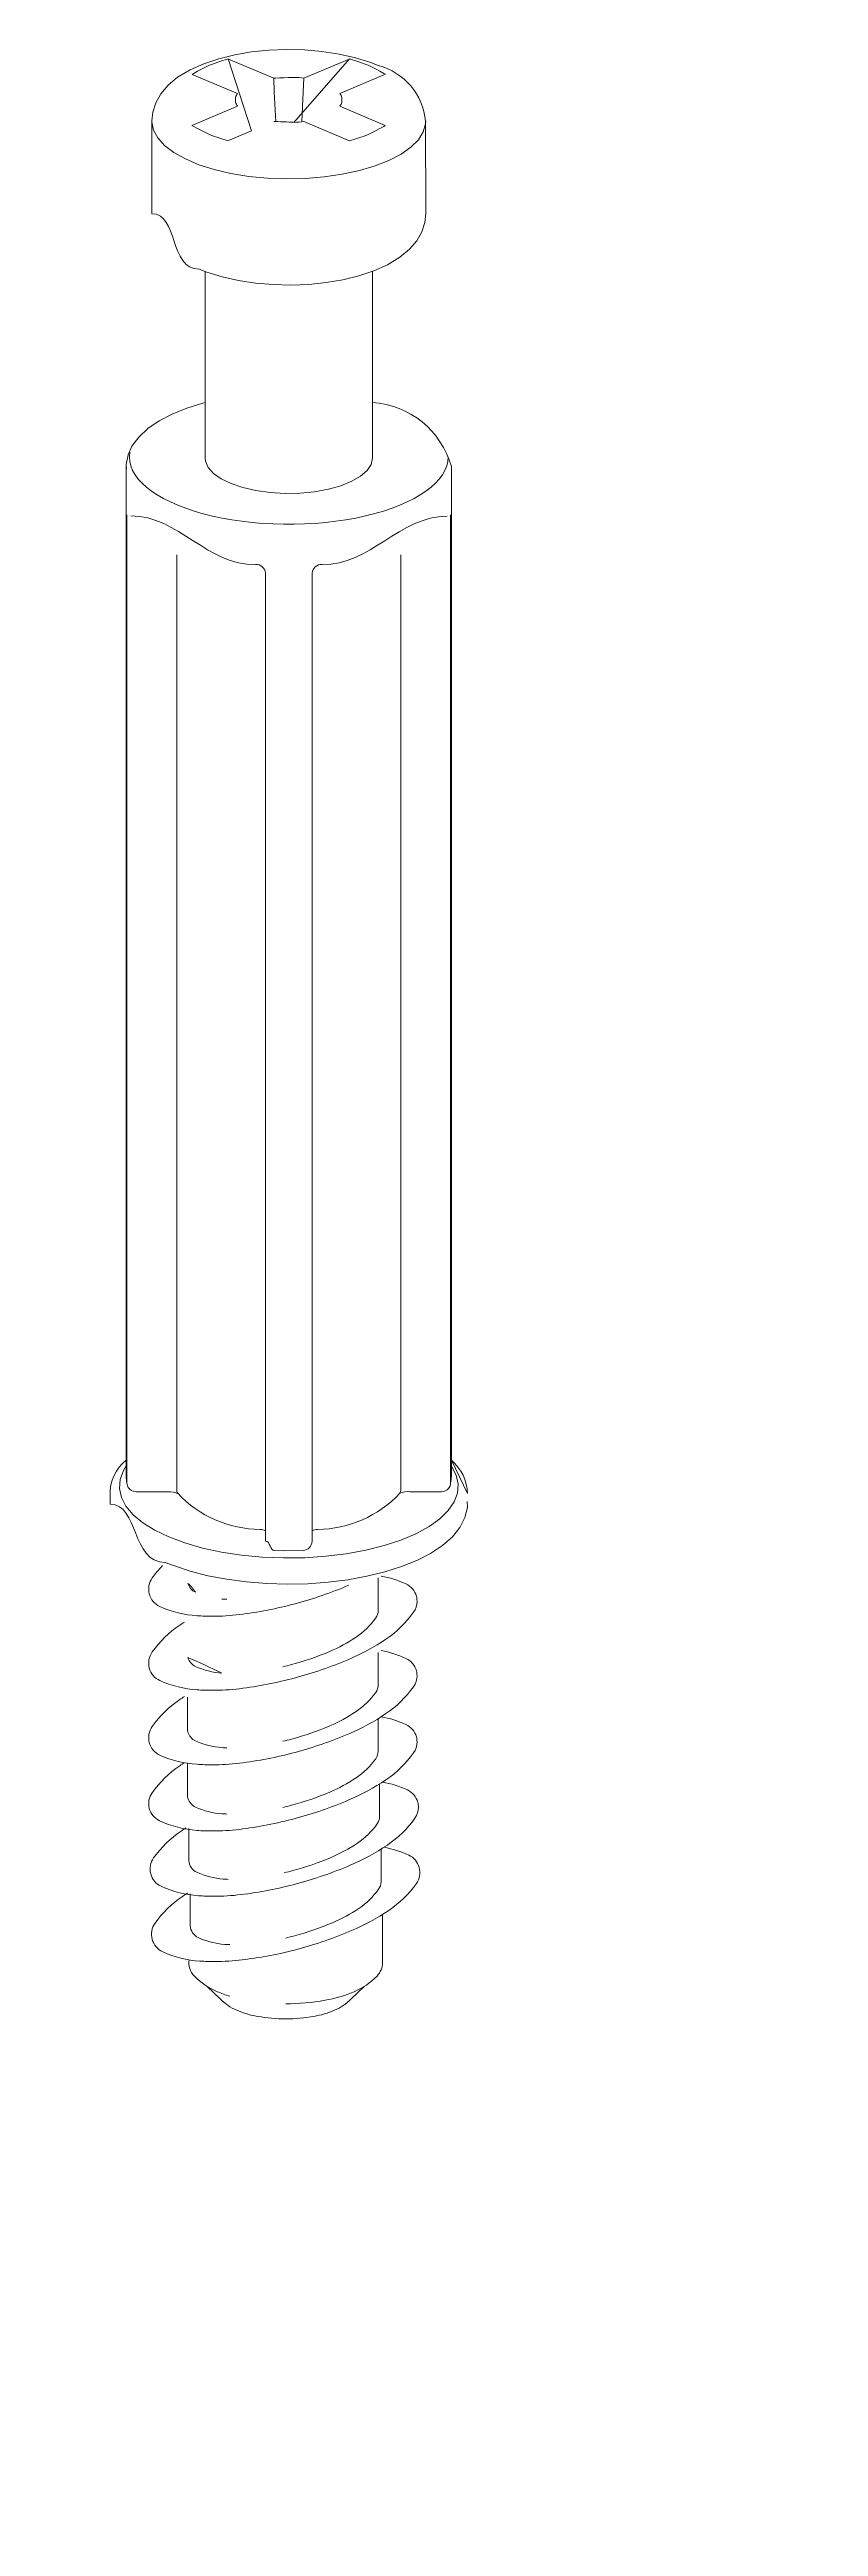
# Model space of a CAD drawing. Header units: metres. Extents: x -30.9 to 24.7, y -10.3 to 6.8.
# Drawn here: x -9.304 to -9.021, y 5.519 to 6.428 of the extents above; entities that cross this region are included whole.
import ezdxf

# ---------------------------------------------------------------- set-up
doc = ezdxf.new("R2010")
doc.units = ezdxf.units.M
doc.header["$MEASUREMENT"] = 0
doc.layers.add('PDF_Working_Num_Penna__7_Num_Penna__7', color=7, linetype='Continuous', lineweight=18)
doc.styles.add('GENERATED_STYLE_1', font='')
doc.styles.get('GENERATED_STYLE_1').set_extended_font_data('Arial')

msp = doc.modelspace()

# ---------------------------------------------------------------- linework, layer by layer
at = {"layer": 'PDF_Working_Num_Penna__7_Num_Penna__7', "color": 7, "linetype": 'Continuous', "lineweight": 18, "flags": 128}
for points in [[(-9.24897, 6.34749), (-9.24623, 6.34643), (-9.24057, 6.34468), (-9.23456, 6.34332), (-9.22828, 6.34235), (-9.22182, 6.34181), (-9.21528, 6.34165), (-9.20876, 6.3419), (-9.20235, 6.34254), (-9.19618, 6.34358), (-9.19032, 6.345), (-9.18481, 6.34684), (-9.17976, 6.3491), (-9.17521, 6.35184), (-9.1717, 6.35476), (-9.16903, 6.35789), (-9.16714, 6.36116), (-9.16604, 6.36461), (-9.16571, 6.36785), (-9.16578, 6.40172, 0.31536), (-9.18317, 6.42226), (-9.18592, 6.42333), (-9.19158, 6.42511), (-9.19759, 6.42646), (-9.20387, 6.4274), (-9.21032, 6.42796), (-9.21687, 6.42811), (-9.22339, 6.42787), (-9.22978, 6.42722), (-9.23596, 6.42618), (-9.24183, 6.42476), (-9.24733, 6.42291), (-9.25239, 6.42066), (-9.25693, 6.41791), (-9.26045, 6.415), (-9.26312, 6.41188), (-9.265, 6.40859), (-9.26611, 6.40515), (-9.26644, 6.40189), (-9.26644, 6.36785)], [(-9.15657, 5.90184, 0.04844), (-9.15632, 5.90414), (-9.15632, 6.27502, 0.318774), (-9.18534, 6.2985)], [(-9.27581, 6.27447), (-9.27583, 6.27502), (-9.27583, 5.90414, 0.052298), (-9.27557, 5.90184)], [(-9.27557, 6.25727), (-9.27557, 5.90184), (-9.2755, 5.90126, 0.35378), (-9.27218, 5.89858), (-9.2606, 5.89858, -0.141802), (-9.25671, 5.8978)], [(-9.15657, 6.25727), (-9.15657, 5.90184), (-9.15663, 5.90128, -0.354436), (-9.15997, 5.89858), (-9.17156, 5.89858, 0.131731), (-9.17527, 5.89801, 0.144395), (-9.17486, 5.89948), (-9.17486, 6.24258)], [(-9.25729, 6.24259), (-9.25729, 6.11888), (-9.25729, 5.89948, 0.141567), (-9.25687, 5.89801, 0.204246), (-9.22664, 5.88473, -0.080477), (-9.22461, 5.88426)], [(-9.22461, 5.88043), (-9.22461, 6.23586, 0.390687), (-9.22833, 6.23907)], [(-9.22133, 5.87702), (-9.21754, 5.87692), (-9.21081, 5.87702, 0.39989), (-9.20753, 5.88043), (-9.20753, 6.23586, -0.408492), (-9.2038, 6.23906)], [(-9.27583, 5.91016, 0.234369), (-9.2818, 5.89751), (-9.2818, 5.8944), (-9.2818, 5.89405)], [(-9.17527, 5.89801, -0.204116), (-9.2055, 5.88473, 0.075985), (-9.20753, 5.88425)], [(-9.26252, 5.87148, 0.03732), (-9.26629, 5.86695, 0.470088), (-9.26348, 5.85647, 0.090504), (-9.24979, 5.85306, 0.016862), (-9.2442, 5.85287, 0.031502), (-9.23424, 5.85349, 0.036269), (-9.21375, 5.85746, 0.035962), (-9.19404, 5.86424)], [(-9.25441, 5.85076, 0.005941), (-9.25615, 5.8496, 0.090583), (-9.26629, 5.83975, 0.470953), (-9.26346, 5.82926, 0.091425), (-9.24979, 5.82587, 0.017662), (-9.2442, 5.82568, 0.03061), (-9.23424, 5.82627, 0.035426), (-9.21375, 5.83025, 0.034725), (-9.19404, 5.83705, 0.048564), (-9.18036, 5.84447, 0.090585), (-9.17023, 5.85433, 0.156686), (-9.16893, 5.85838, 0.060183), (-9.16916, 5.86021, 0.225272), (-9.17302, 5.86473, 0.060916), (-9.18211, 5.86762)], [(-9.18321, 5.86695), (-9.18321, 5.855, -0.1528), (-9.18412, 5.85223, -0.090689), (-9.19133, 5.84521, -0.047557), (-9.20104, 5.83994, -0.035557), (-9.21506, 5.83511, -0.008255), (-9.21826, 5.83432)], [(-9.25441, 5.8234, 0.004166), (-9.25615, 5.82226, 0.090356), (-9.26629, 5.81241, 0.468579), (-9.26347, 5.80188, 0.09083), (-9.24979, 5.79851, 0.016061), (-9.2442, 5.79833, 0.030609), (-9.23424, 5.79893, 0.03543), (-9.21375, 5.80289, 0.034532), (-9.19404, 5.80968, 0.047262), (-9.18036, 5.81712, 0.090104), (-9.17023, 5.82698, 0.156365), (-9.16893, 5.83104, 0.061583), (-9.16916, 5.83284, 0.22427), (-9.17302, 5.83738, 0.060905), (-9.18211, 5.84028)], [(-9.18321, 5.83959), (-9.18321, 5.82764, -0.152317), (-9.18412, 5.82487, -0.090163), (-9.19133, 5.81787, -0.047545), (-9.20104, 5.81259, -0.035271), (-9.21506, 5.80776, -0.010869), (-9.21826, 5.80695)], [(-9.25331, 5.8232), (-9.25331, 5.81145, 0.069544), (-9.25314, 5.81035, 0.227117), (-9.25041, 5.80711, 0.091911), (-9.24066, 5.80465, 0.020084), (-9.23886, 5.80455)], [(-9.25441, 5.7991, 0.002344), (-9.25615, 5.79798, 0.09017), (-9.26629, 5.78809, 0.471228), (-9.26356, 5.77777, 0.089294), (-9.24979, 5.77422, 0.016862), (-9.2442, 5.77403, 0.03016), (-9.23424, 5.77463, 0.034795), (-9.21375, 5.7786, 0.035741), (-9.19404, 5.78541, 0.046537), (-9.18036, 5.79282, 0.090531), (-9.17023, 5.80269, 0.156237), (-9.16893, 5.80672, 0.063179), (-9.16916, 5.80854, 0.222958), (-9.17302, 5.8131, 0.060938), (-9.18211, 5.81598)], [(-9.18321, 5.81529), (-9.18321, 5.80335, -0.149519), (-9.18412, 5.80057, -0.089204), (-9.19133, 5.79356, -0.046832), (-9.20104, 5.78829, -0.03499), (-9.21506, 5.78346, -0.004286), (-9.21826, 5.78265)], [(-9.25331, 5.79892), (-9.25331, 5.78715, 0.068576), (-9.25314, 5.78605, 0.2278), (-9.25041, 5.78281, 0.089724), (-9.24066, 5.78034, 0.005201), (-9.23886, 5.78025)], [(-9.25389, 5.77513, 0.005974), (-9.25563, 5.774, 0.090638), (-9.26577, 5.76411, 0.47184), (-9.26301, 5.75376, 0.090362), (-9.24927, 5.75024, 0.016041), (-9.24368, 5.75005, 0.030598), (-9.23372, 5.75067, 0.03629), (-9.21324, 5.75464, 0.035409), (-9.19352, 5.76142, 0.04718), (-9.17984, 5.76885, 0.091118), (-9.1697, 5.77873, 0.156972), (-9.16841, 5.78278, 0.061465), (-9.16864, 5.78458, 0.224757), (-9.17249, 5.78911, 0.06287), (-9.18158, 5.792)], [(-9.18268, 5.79131), (-9.18268, 5.77938, -0.150096), (-9.1836, 5.7766, -0.08958), (-9.19081, 5.76959, -0.047163), (-9.20053, 5.76433, -0.03623), (-9.21454, 5.75948, -0.00825), (-9.21774, 5.75869)], [(-9.25336, 5.75116, 0.008337), (-9.25511, 5.75001, 0.090557), (-9.26525, 5.74015, 0.470013), (-9.2624, 5.72965, 0.090952), (-9.24875, 5.72626, 0.016009), (-9.24316, 5.72609, 0.031438), (-9.23319, 5.7267, 0.035448), (-9.21271, 5.73065, 0.035275), (-9.193, 5.73747, 0.04885), (-9.17932, 5.74489, 0.091204), (-9.16918, 5.75474, 0.224343), (-9.16814, 5.76067, 0.224649), (-9.17197, 5.76514, 0.061327), (-9.18106, 5.76803)], [(-9.25279, 5.77494), (-9.25279, 5.76318, 0.286676), (-9.24989, 5.75888, 0.091693), (-9.24015, 5.75639, 0.009826), (-9.23833, 5.75627)], [(-9.18216, 5.76735), (-9.18216, 5.7554, -0.151758), (-9.18308, 5.75264, -0.09006), (-9.19029, 5.74562, -0.047167), (-9.20001, 5.74035, -0.035598), (-9.21401, 5.73552, -0.008924), (-9.21721, 5.73473)], [(-9.25227, 5.75096), (-9.25227, 5.73921, 0.281403), (-9.24939, 5.73486, 0.089356), (-9.23962, 5.73241, 0.012297), (-9.2378, 5.73231)], [(-9.18163, 5.74337), (-9.18163, 5.72564, -0.198086), (-9.18364, 5.72077, -0.10122), (-9.19205, 5.71503, -0.056763), (-9.20274, 5.71187, -0.042495), (-9.21721, 5.7106)], [(-9.25271, 5.72675, 0.236801), (-9.25079, 5.72076, 0.101521), (-9.24236, 5.71503, 0.026547), (-9.2378, 5.71334)], [(-9.18831, 5.71697), (-9.19324, 5.7123, -0.09933), (-9.19925, 5.70819, -0.056409), (-9.20681, 5.70594, -0.08636), (-9.22755, 5.70594, -0.056487), (-9.23519, 5.70819, -0.09933), (-9.24135, 5.71245), (-9.24611, 5.71697)]]:
    msp.add_lwpolyline(points, format="xyb", dxfattribs=at)
for points in [[(-9.22974, 6.39825), (-9.23841, 6.42468), (-9.2391, 6.4244, 0.073055), (-9.25099, 6.41937), (-9.25154, 6.41901), (-9.2349, 6.41198, 0.092771), (-9.23561, 6.41045, 0.013736), (-9.23561, 6.40882, 0.092184), (-9.2349, 6.40728), (-9.25168, 6.40021), (-9.25099, 6.39991, 0.073388), (-9.2391, 6.39488), (-9.23826, 6.39466)], [(-9.21416, 6.40137, 0.017554), (-9.21052, 6.40167), (-9.19375, 6.39459), (-9.19305, 6.39488, 0.073388), (-9.18115, 6.39991), (-9.18061, 6.40027), (-9.19725, 6.40728, 0.094432), (-9.19653, 6.40882, 0.008282), (-9.19653, 6.41045, 0.095027), (-9.19725, 6.41198), (-9.18047, 6.41908), (-9.18115, 6.41937, 0.07319), (-9.19305, 6.4244), (-9.19375, 6.42468)], [(-9.15632, 5.91016, -0.213294), (-9.15035, 5.89792)], [(-9.25314, 5.86489, 0.227848), (-9.25041, 5.86167, 0.091884)], [(-9.25314, 5.83769, 0.22507), (-9.25041, 5.83446, 0.090182), (-9.24066, 5.83199, 0.012657)]]:
    msp.add_lwpolyline(points, format="xyb", close=True, dxfattribs=at)
for points in [[(-9.23826, 6.42463), (-9.22163, 6.41759), (-9.2214, 6.41254), (-9.22089, 6.40161)], [(-9.21126, 6.40161), (-9.21075, 6.41253), (-9.21052, 6.41759), (-9.19389, 6.42463)], [(-9.16571, 6.40179), (-9.16578, 6.40079), (-9.16664, 6.39784), (-9.16845, 6.39497), (-9.1712, 6.39225), (-9.17482, 6.3897), (-9.17924, 6.38739), (-9.18437, 6.38536), (-9.19013, 6.38366), (-9.1964, 6.38232), (-9.20303, 6.38134), (-9.20994, 6.38079), (-9.21695, 6.38062), (-9.22394, 6.38088), (-9.2308, 6.38154), (-9.23736, 6.38261), (-9.2435, 6.38405), (-9.24911, 6.38583), (-9.25407, 6.38795), (-9.2583, 6.39031), (-9.26172, 6.39291), (-9.26424, 6.39568), (-9.26582, 6.39857), (-9.26642, 6.40153), (-9.26644, 6.40189)], [(-9.2468, 6.34666), (-9.2468, 6.27813), (-9.24667, 6.27696), (-9.24569, 6.27466), (-9.24376, 6.27248), (-9.24094, 6.27049), (-9.23731, 6.26875), (-9.23299, 6.26727), (-9.22815, 6.26618), (-9.22292, 6.26545), (-9.21745, 6.26513), (-9.21195, 6.26526), (-9.20658, 6.26577), (-9.20151, 6.26669), (-9.19691, 6.26797), (-9.19293, 6.26958), (-9.18969, 6.27147), (-9.18732, 6.27356), (-9.18583, 6.27581), (-9.18534, 6.27813), (-9.18534, 6.34668)], [(-9.2468, 6.2985), (-9.2477, 6.29828), (-9.25359, 6.29641), (-9.25898, 6.29425), (-9.26375, 6.29175), (-9.26786, 6.28894), (-9.27121, 6.28583), (-9.27372, 6.28244), (-9.27516, 6.27925), (-9.27581, 6.27572), (-9.2757, 6.27432)], [(-9.27583, 5.90807), (-9.27688, 5.90634), (-9.27811, 5.90307), (-9.27835, 5.89976), (-9.27762, 5.89647), (-9.27592, 5.89324), (-9.27326, 5.89014), (-9.26971, 5.88719), (-9.26531, 5.88445), (-9.26013, 5.88198), (-9.25426, 5.87978), (-9.2478, 5.87793), (-9.24082, 5.87642), (-9.23346, 5.8753), (-9.22582, 5.87459), (-9.21803, 5.87427), (-9.21021, 5.87437), (-9.20248, 5.8749), (-9.19497, 5.87582), (-9.18779, 5.87713), (-9.18105, 5.8788), (-9.17487, 5.88084), (-9.16933, 5.88319), (-9.16453, 5.8858), (-9.16054, 5.88865), (-9.15745, 5.89168), (-9.15526, 5.89484), (-9.15404, 5.89811), (-9.15379, 5.90142), (-9.15453, 5.90472), (-9.15623, 5.90794)], [(-9.26146, 5.87264), (-9.25849, 5.87145), (-9.25239, 5.86945), (-9.24582, 5.86775), (-9.23887, 5.86643), (-9.23163, 5.86546), (-9.22418, 5.86488), (-9.21664, 5.86466), (-9.20909, 5.86482), (-9.20163, 5.86535), (-9.19436, 5.86626), (-9.18736, 5.86753), (-9.18075, 5.86915), (-9.1746, 5.87112), (-9.16897, 5.87338), (-9.16394, 5.87597), (-9.15959, 5.87886), (-9.15595, 5.88205), (-9.15317, 5.8855), (-9.1513, 5.88915), (-9.15043, 5.89286), (-9.15046, 5.89497)]]:
    msp.add_lwpolyline(points, dxfattribs=at)
at = {"layer": 'PDF_Working_Num_Penna__7_Num_Penna__7', "color": 7, "linetype": 'Continuous', "lineweight": 18}
msp.add_arc((-9.21593, 6.37499), 0.04295, 82.77217, 87.63816, dxfattribs=at)
msp.add_ellipse((-9.21607, 6.2786), major_axis=(-0.05862, 0), ratio=0.423112, start_param=6.217757, end_param=9.423887, dxfattribs=at)
for points in [[(-9.21416, 6.4179), (-9.21294, 6.4179), (-9.22284, 6.41759), (-9.22163, 6.41759)], [(-9.22163, 6.40167), (-9.22042, 6.40167), (-9.2157, 6.40146), (-9.21448, 6.40146)], [(-9.26638, 6.36785), (-9.2566, 6.36785), (-9.2602, 6.34749), (-9.24897, 6.34749)], [(-9.27416, 6.25692), (-9.25664, 6.25692), (-9.24585, 6.23849), (-9.22834, 6.23907)], [(-9.2038, 6.23907), (-9.18631, 6.23861), (-9.17533, 6.25678), (-9.15781, 6.25678)], [(-9.28169, 5.89399), (-9.27106, 5.89399), (-9.27416, 5.87264), (-9.26146, 5.87264)], [(-9.22461, 5.88043), (-9.22279, 5.88043), (-9.22316, 5.87702), (-9.22133, 5.87702)], [(-9.24066, 5.8592), (-9.24007, 5.8592), (-9.23946, 5.8591), (-9.23886, 5.8591)], [(-9.24135, 5.71245), (-9.24128, 5.71245), (-9.24125, 5.7123), (-9.2412, 5.7123)], [(-9.19324, 5.7123), (-9.19317, 5.7123), (-9.19315, 5.71245), (-9.19307, 5.71245)]]:
    msp.add_open_spline(points, degree=3, dxfattribs=at)

# ---------------------------------------------------------------- texts
at = {"layer": 'PDF_Working_Num_Penna__7_Num_Penna__7', "color": 7, "linetype": 'Continuous', "lineweight": 18, "char_height": 0.00000321, "attachment_point": 7, "rotation": 90, "style": 'GENERATED_STYLE_1'}
for s, insert in [('\\A1;{\\pql;\\fArial|b0|i0|c0|p34;118331}', (-9.0898, 5.69203)), ('\\A1;{\\pql;\\fArial|b0|i0|c0|p34;112996}', (-9.02134, 5.69203))]:
    msp.add_mtext(s, dxfattribs=dict(at, insert=insert))
at = {"layer": 'PDF_Working_Num_Penna__7_Num_Penna__7', "color": 7, "linetype": 'Continuous', "lineweight": 18, "insert": (-9.30405, 5.51867), "char_height": 0.0000077, "attachment_point": 7, "style": 'GENERATED_STYLE_1'}
msp.add_mtext('\\A1;{\\pql;\\fArial|b0|i0|c0|p34;14x}', dxfattribs=at)

doc.saveas('drawing.dxf')
